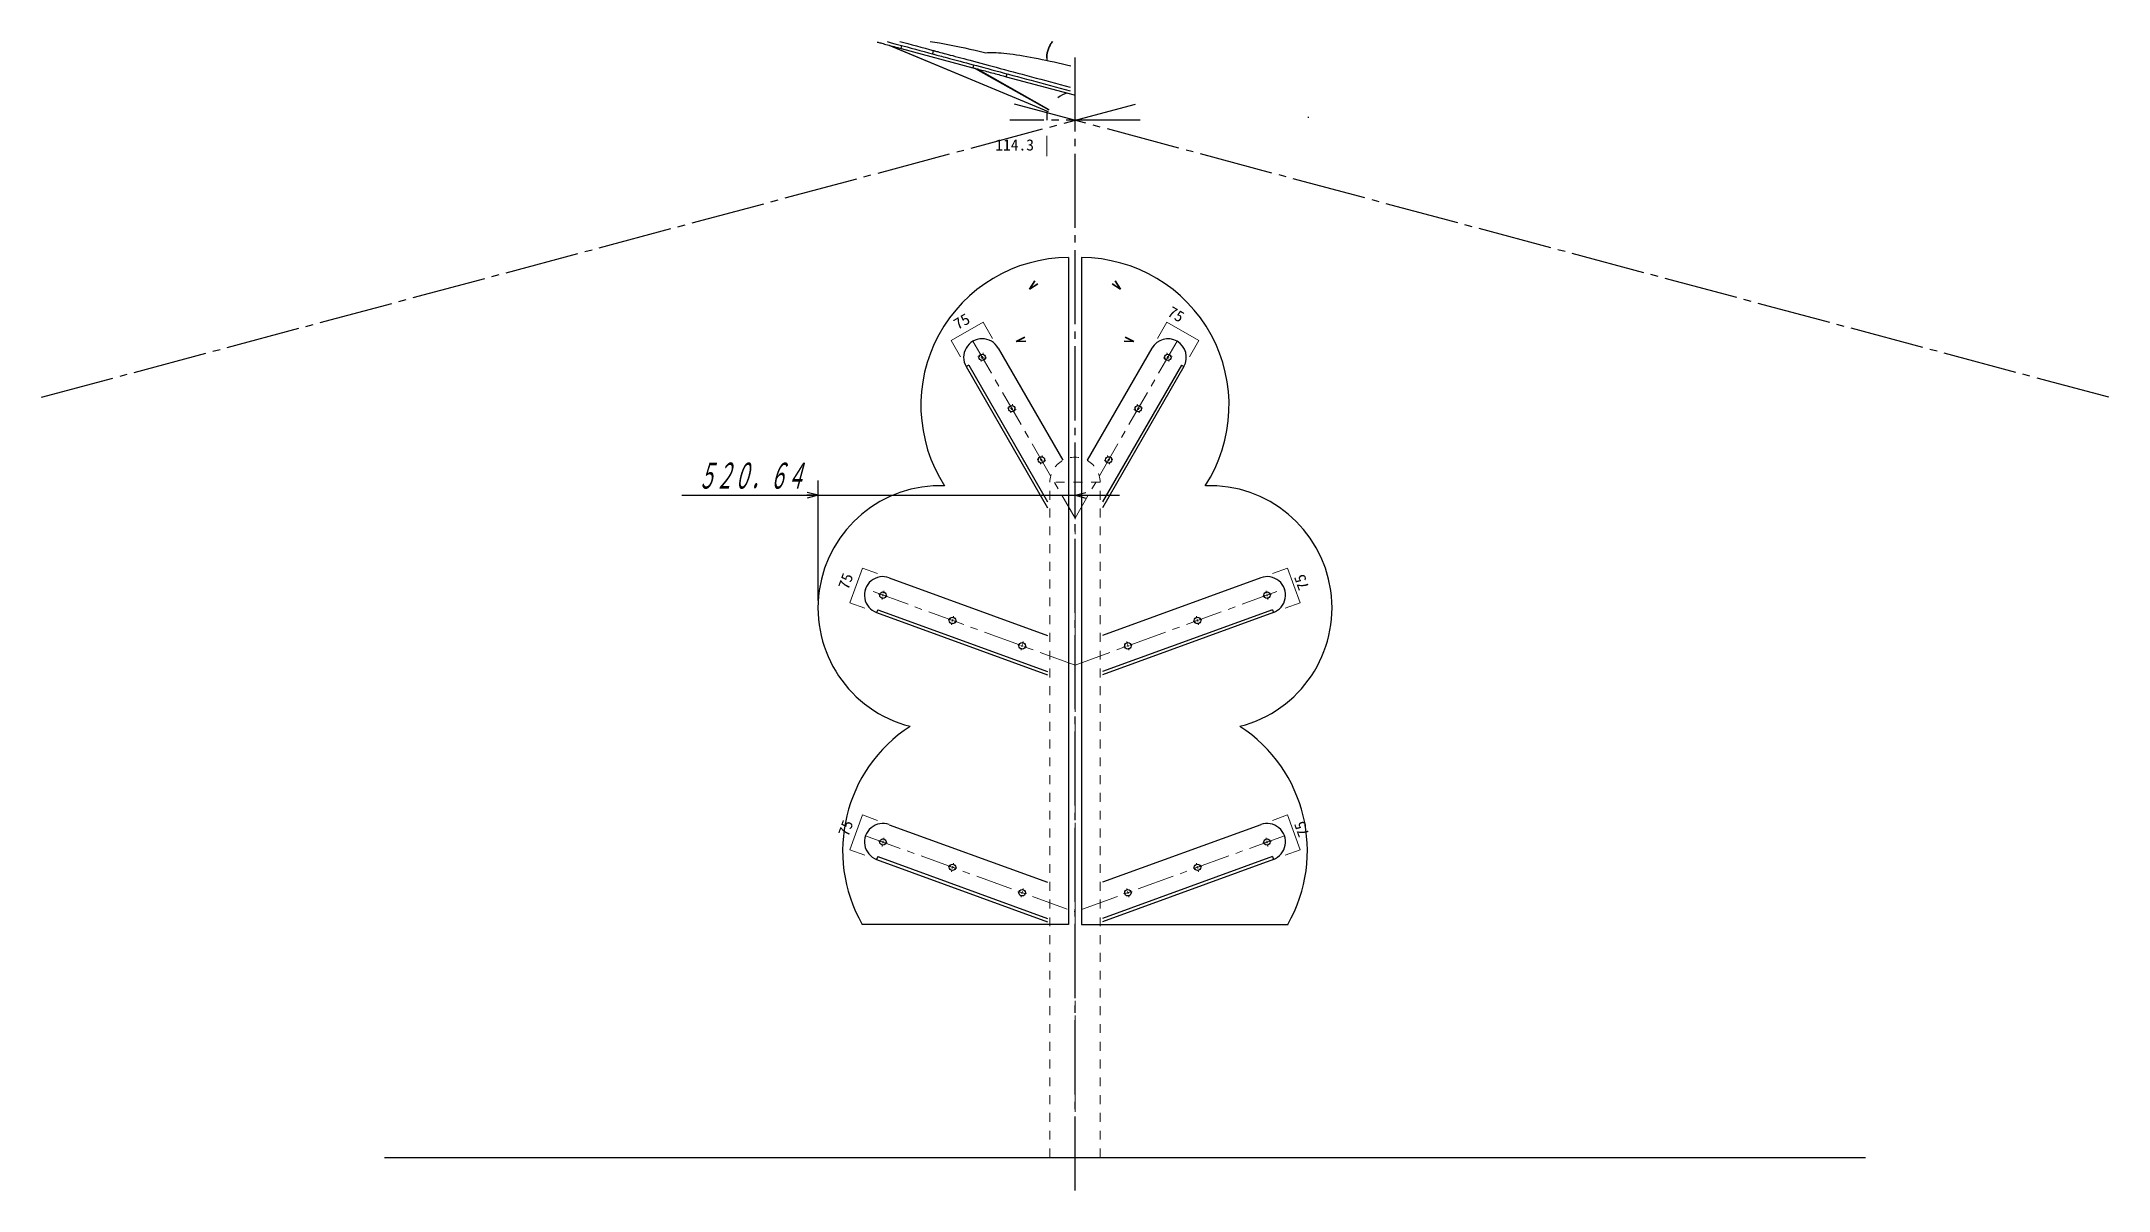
# Model space of a CAD drawing. Header units: millimetres. Extents: x -394 to 524, y 44 to 542.
# Drawn here: x -394.2 to -115, y 44.1 to 199.3 of the extents above; entities that cross this region are included whole.
import ezdxf
from ezdxf.enums import TextEntityAlignment as Align

# ---------------------------------------------------------------- set-up
doc = ezdxf.new("R2010")
doc.units = ezdxf.units.MM
for name, pattern in [('DASHDOT', [13, 10, -1, 1, -1]), ('一点鎖1', [8, 5, -1, 1, -1]), ('点線1', [2.4, 1.2, -1.2])]:
    doc.linetypes.add(name, pattern=pattern)
doc.layers.add('GR1_01', color=7, linetype='Continuous')
doc.styles.add('FX_VECTOR', font='MONOTXT.SHX', dxfattribs={"bigfont": 'BigFont.shx'})
doc.styles.add('ＭＳ ゴシック', font='')
doc.styles.get('ＭＳ ゴシック').set_extended_font_data('ＭＳ ゴシック')

msp = doc.modelspace()

# ---------------------------------------------------------------- texts
at = {"layer": 'GR1_01', "color": 151, "linetype": 'Continuous', "style": 'ＭＳ ゴシック', "width": 1.015781}
msp.add_text('114.3', height=1.515, dxfattribs=at).set_placement((-265.37, 184.09), align=Align.BOTTOM_LEFT)
for rotation, p in [(29.9997, (-270.2, 159.91)), (330.0003, (-242.47, 161.91)), (70.0022, (-284.8, 125)), (109.9978, (-222.52, 125.68)), (70.0022, (-284.8, 91.66)), (109.9978, (-222.52, 92.35))]:
    msp.add_text('75', height=1.515, rotation=rotation, dxfattribs=at).set_placement(p, align=Align.BOTTOM_LEFT)
at = {"layer": 'GR1_01', "color": 7, "linetype": 'Continuous', "lineweight": 25, "style": 'FX_VECTOR', "oblique": 15, "width": 0.72}
msp.add_text('５２０．６４', height=4, dxfattribs=at).set_placement((-305.71, 138.5), (-291.31, 138.5), align=Align.FIT)

# ---------------------------------------------------------------- blocks, each defined once
blk = doc.blocks.new('BLKF043')
at = {"layer": 'GR1_01', "color": 151, "linetype": 'Continuous', "lineweight": 18}
for p, q in [((-262.07, 84.41), (-262.33, 84.46)), ((-261.74, 84.33), (-261.91, 84.37)), ((-261.81, 84.01), (-261.87, 83.75)), ((-261.74, 84.33), (-261.78, 84.17)), ((-261.74, 84.33), (-261.71, 84.5)), ((-261.74, 84.33), (-261.58, 84.3)), ((-261.67, 84.66), (-261.62, 84.92)), ((-261.42, 84.26), (-261.16, 84.21))]:
    blk.add_line(p, q, dxfattribs=at)
blk = doc.blocks.new('BLKF044')
at = {"layer": 'GR1_01', "color": 151, "linetype": 'Continuous', "lineweight": 18}
for p, q in [((-271.47, 87.83), (-271.73, 87.88)), ((-271.14, 87.76), (-271.3, 87.79)), ((-271.21, 87.43), (-271.27, 87.17)), ((-271.14, 87.76), (-271.17, 87.59)), ((-271.14, 87.76), (-271.1, 87.92)), ((-271.14, 87.76), (-270.98, 87.72)), ((-271.07, 88.08), (-271.01, 88.34)), ((-270.81, 87.68), (-270.55, 87.63))]:
    blk.add_line(p, q, dxfattribs=at)
blk = doc.blocks.new('BLKF045')
at = {"layer": 'GR1_01', "color": 151, "linetype": 'Continuous', "lineweight": 18}
for p, q in [((-280.86, 91.25), (-281.12, 91.3)), ((-280.54, 91.18), (-280.7, 91.21)), ((-280.61, 90.85), (-280.66, 90.59)), ((-280.54, 91.18), (-280.57, 91.01)), ((-280.54, 91.18), (-280.5, 91.34)), ((-280.54, 91.18), (-280.37, 91.14)), ((-280.47, 91.5), (-280.41, 91.76)), ((-280.21, 91.1), (-279.95, 91.05))]:
    blk.add_line(p, q, dxfattribs=at)
blk = doc.blocks.new('BLKF046')
at = {"layer": 'GR1_01', "color": 151, "linetype": 'Continuous', "lineweight": 18}
for p, q in [((-280.86, 124.58), (-281.12, 124.64)), ((-280.54, 124.51), (-280.7, 124.54)), ((-280.61, 124.18), (-280.66, 123.92)), ((-280.54, 124.51), (-280.57, 124.35)), ((-280.54, 124.51), (-280.5, 124.67)), ((-280.54, 124.51), (-280.37, 124.47)), ((-280.47, 124.83), (-280.41, 125.1)), ((-280.21, 124.44), (-279.95, 124.38))]:
    blk.add_line(p, q, dxfattribs=at)
blk = doc.blocks.new('BLKF047')
at = {"layer": 'GR1_01', "color": 151, "linetype": 'Continuous', "lineweight": 18}
for p, q in [((-262.07, 117.74), (-262.33, 117.79)), ((-261.74, 117.67), (-261.91, 117.7)), ((-261.81, 117.34), (-261.87, 117.08)), ((-261.74, 117.67), (-261.78, 117.51)), ((-261.74, 117.67), (-261.71, 117.83)), ((-261.74, 117.67), (-261.58, 117.63)), ((-261.67, 117.99), (-261.62, 118.25)), ((-261.42, 117.6), (-261.16, 117.54))]:
    blk.add_line(p, q, dxfattribs=at)
blk = doc.blocks.new('BLKF048')
at = {"layer": 'GR1_01', "color": 151, "linetype": 'Continuous', "lineweight": 18}
for p, q in [((-271.47, 121.16), (-271.73, 121.22)), ((-271.14, 121.09), (-271.3, 121.12)), ((-271.21, 120.76), (-271.27, 120.5)), ((-271.14, 121.09), (-271.17, 120.93)), ((-271.14, 121.09), (-271.1, 121.25)), ((-271.14, 121.09), (-270.98, 121.05)), ((-271.07, 121.41), (-271.01, 121.67)), ((-270.81, 121.02), (-270.55, 120.96))]:
    blk.add_line(p, q, dxfattribs=at)
blk = doc.blocks.new('BLKF049')
at = {"layer": 'GR1_01', "color": 151, "linetype": 'Continuous', "lineweight": 18}
for p, q in [((-267.47, 156.69), (-267.73, 156.75)), ((-267.14, 156.62), (-267.31, 156.66)), ((-267.14, 156.62), (-267.18, 156.46)), ((-267.14, 156.62), (-267.11, 156.79)), ((-267.14, 156.62), (-266.98, 156.59)), ((-267.07, 156.95), (-267.02, 157.21)), ((-266.82, 156.55), (-266.56, 156.5)), ((-267.21, 156.3), (-267.27, 156.04))]:
    blk.add_line(p, q, dxfattribs=at)
blk = doc.blocks.new('BLKF050')
at = {"layer": 'GR1_01', "color": 151, "linetype": 'Continuous', "lineweight": 18}
for p, q in [((-259.47, 142.84), (-259.73, 142.89)), ((-259.14, 142.77), (-259.31, 142.8)), ((-259.21, 142.44), (-259.27, 142.18)), ((-259.14, 142.77), (-259.18, 142.6)), ((-259.14, 142.77), (-259.11, 142.93)), ((-259.14, 142.77), (-258.98, 142.73)), ((-259.07, 143.09), (-259.02, 143.35)), ((-258.82, 142.7), (-258.56, 142.64))]:
    blk.add_line(p, q, dxfattribs=at)
blk = doc.blocks.new('BLKF051')
at = {"layer": 'GR1_01', "color": 151, "linetype": 'Continuous', "lineweight": 18}
for p, q in [((-263.47, 149.77), (-263.73, 149.82)), ((-263.14, 149.69), (-263.31, 149.73)), ((-263.21, 149.37), (-263.27, 149.11)), ((-263.14, 149.69), (-263.18, 149.53)), ((-263.14, 149.69), (-263.11, 149.86)), ((-263.14, 149.69), (-262.98, 149.66)), ((-263.07, 150.02), (-263.02, 150.28)), ((-262.82, 149.62), (-262.56, 149.57))]:
    blk.add_line(p, q, dxfattribs=at)
blk = doc.blocks.new('BLKF052')
at = {"layer": 'GR1_01', "color": 151, "linetype": 'Continuous', "lineweight": 18}
for p, q in [((-247.79, 84.26), (-248.05, 84.21)), ((-247.46, 84.33), (-247.62, 84.3)), ((-247.53, 84.66), (-247.59, 84.92)), ((-247.46, 84.33), (-247.5, 84.5)), ((-247.46, 84.33), (-247.3, 84.37)), ((-247.46, 84.33), (-247.42, 84.17)), ((-247.39, 84.01), (-247.33, 83.75)), ((-247.13, 84.41), (-246.87, 84.46))]:
    blk.add_line(p, q, dxfattribs=at)
blk = doc.blocks.new('BLKF053')
at = {"layer": 'GR1_01', "color": 151, "linetype": 'Continuous', "lineweight": 18}
for p, q in [((-238.39, 87.68), (-238.65, 87.63)), ((-238.06, 87.76), (-238.23, 87.72)), ((-238.13, 88.08), (-238.19, 88.34)), ((-238.06, 87.76), (-238.1, 87.92)), ((-238.06, 87.76), (-237.9, 87.79)), ((-238.06, 87.76), (-238.03, 87.59)), ((-237.99, 87.43), (-237.94, 87.17)), ((-237.74, 87.83), (-237.48, 87.88))]:
    blk.add_line(p, q, dxfattribs=at)
blk = doc.blocks.new('BLKF054')
at = {"layer": 'GR1_01', "color": 151, "linetype": 'Continuous', "lineweight": 18}
for p, q in [((-228.99, 91.1), (-229.25, 91.05)), ((-228.67, 91.18), (-228.83, 91.14)), ((-228.74, 91.5), (-228.79, 91.76)), ((-228.67, 91.18), (-228.7, 91.34)), ((-228.67, 91.18), (-228.5, 91.21)), ((-228.67, 91.18), (-228.63, 91.01)), ((-228.6, 90.85), (-228.54, 90.59)), ((-228.34, 91.25), (-228.08, 91.3))]:
    blk.add_line(p, q, dxfattribs=at)
blk = doc.blocks.new('BLKF055')
at = {"layer": 'GR1_01', "color": 151, "linetype": 'Continuous', "lineweight": 18}
for p, q in [((-228.99, 124.44), (-229.25, 124.38)), ((-228.67, 124.51), (-228.83, 124.47)), ((-228.74, 124.83), (-228.79, 125.1)), ((-228.67, 124.51), (-228.7, 124.67)), ((-228.67, 124.51), (-228.5, 124.54)), ((-228.67, 124.51), (-228.63, 124.35)), ((-228.6, 124.18), (-228.54, 123.92)), ((-228.34, 124.58), (-228.08, 124.64))]:
    blk.add_line(p, q, dxfattribs=at)
blk = doc.blocks.new('BLKF056')
at = {"layer": 'GR1_01', "color": 151, "linetype": 'Continuous', "lineweight": 18}
for p, q in [((-247.79, 117.6), (-248.05, 117.54)), ((-247.46, 117.67), (-247.62, 117.63)), ((-247.53, 117.99), (-247.59, 118.25)), ((-247.46, 117.67), (-247.5, 117.83)), ((-247.46, 117.67), (-247.3, 117.7)), ((-247.46, 117.67), (-247.42, 117.51)), ((-247.39, 117.34), (-247.33, 117.08)), ((-247.13, 117.74), (-246.87, 117.79))]:
    blk.add_line(p, q, dxfattribs=at)
blk = doc.blocks.new('BLKF057')
at = {"layer": 'GR1_01', "color": 151, "linetype": 'Continuous', "lineweight": 18}
for p, q in [((-238.39, 121.02), (-238.65, 120.96)), ((-238.06, 121.09), (-238.23, 121.05)), ((-238.13, 121.41), (-238.19, 121.67)), ((-238.06, 121.09), (-238.1, 121.25)), ((-238.06, 121.09), (-237.9, 121.12)), ((-238.06, 121.09), (-238.03, 120.93)), ((-237.99, 120.76), (-237.94, 120.5)), ((-237.74, 121.16), (-237.48, 121.22))]:
    blk.add_line(p, q, dxfattribs=at)
blk = doc.blocks.new('BLKF058')
at = {"layer": 'GR1_01', "color": 151, "linetype": 'Continuous', "lineweight": 18}
for p, q in [((-242.38, 156.55), (-242.64, 156.5)), ((-242.06, 156.62), (-242.22, 156.59)), ((-242.13, 156.95), (-242.19, 157.21)), ((-242.06, 156.62), (-242.09, 156.79)), ((-242.06, 156.62), (-241.9, 156.66)), ((-242.06, 156.62), (-242.02, 156.46)), ((-241.73, 156.69), (-241.47, 156.75)), ((-241.99, 156.3), (-241.93, 156.04))]:
    blk.add_line(p, q, dxfattribs=at)
blk = doc.blocks.new('BLKF059')
at = {"layer": 'GR1_01', "color": 151, "linetype": 'Continuous', "lineweight": 18}
for p, q in [((-250.38, 142.7), (-250.64, 142.64)), ((-250.06, 142.77), (-250.22, 142.73)), ((-250.13, 143.09), (-250.19, 143.35)), ((-250.06, 142.77), (-250.09, 142.93)), ((-250.06, 142.77), (-249.9, 142.8)), ((-250.06, 142.77), (-250.02, 142.6)), ((-249.99, 142.44), (-249.93, 142.18)), ((-249.73, 142.84), (-249.47, 142.89))]:
    blk.add_line(p, q, dxfattribs=at)
blk = doc.blocks.new('BLKF060')
at = {"layer": 'GR1_01', "color": 151, "linetype": 'Continuous', "lineweight": 18}
for p, q in [((-246.38, 149.62), (-246.64, 149.57)), ((-246.06, 149.69), (-246.22, 149.66)), ((-246.13, 150.02), (-246.19, 150.28)), ((-246.06, 149.69), (-246.09, 149.86)), ((-246.06, 149.69), (-245.9, 149.73)), ((-246.06, 149.69), (-246.02, 149.53)), ((-245.99, 149.37), (-245.93, 149.11)), ((-245.73, 149.77), (-245.47, 149.82))]:
    blk.add_line(p, q, dxfattribs=at)
blk = doc.blocks.new('FXTIP_ARROW_E')
at = {"color": 0, "linetype": 'Continuous', "lineweight": -2}
for q in [(-1, 0), (-0.97, 0.26), (-0.97, -0.26)]:
    blk.add_line((0, 0), q, dxfattribs=at)
blk = doc.blocks.new('FXTIP_ARROW_S')
at = {"color": 0, "linetype": 'Continuous', "lineweight": -2}
for q in [(-1, 0), (-0.97, 0.26), (-0.97, -0.26)]:
    blk.add_line((0, 0), q, dxfattribs=at)

# ---------------------------------------------------------------- linework, layer by layer
at = {"layer": 'GR1_01', "color": 3, "linetype": 'Continuous', "lineweight": 25}
for p, q in [((-281.32, 199.19), (-281.32, 199.19)), ((-281.32, 199.19), (-281.3, 199.18)), ((-281.32, 199.19), (-281.32, 199.19)), ((-281.32, 199.19), (-281.3, 199.18)), ((-281.3, 199.18), (-281.25, 199.17)), ((-281.3, 199.18), (-281.25, 199.17)), ((-281.25, 199.17), (-281.18, 199.15)), ((-281.25, 199.17), (-281.18, 199.15)), ((-281.18, 199.15), (-281.09, 199.12)), ((-281.18, 199.15), (-281.09, 199.12)), ((-281.09, 199.12), (-280.97, 199.09)), ((-281.09, 199.12), (-280.97, 199.09)), ((-280.97, 199.09), (-280.84, 199.06)), ((-280.97, 199.09), (-280.84, 199.06)), ((-280.84, 199.06), (-280.69, 199.02)), ((-280.84, 199.06), (-280.69, 199.02)), ((-280.69, 199.02), (-280.52, 198.97)), ((-280.69, 199.02), (-280.52, 198.97)), ((-280.52, 198.97), (-280.34, 198.92)), ((-280.52, 198.97), (-280.34, 198.92)), ((-280.34, 198.92), (-280.14, 198.87)), ((-280.34, 198.92), (-280.14, 198.87)), ((-280.14, 198.87), (-279.93, 198.81)), ((-280.14, 198.87), (-279.93, 198.81)), ((-279.97, 199.24), (-279.45, 199.1)), ((-279.93, 198.81), (-279.71, 198.75)), ((-279.93, 198.81), (-279.71, 198.75)), ((-279.74, 198.76), (-258.23, 189.8)), ((-279.71, 198.75), (-279.48, 198.69)), ((-279.71, 198.75), (-279.48, 198.69)), ((-279.6, 198.72), (-258.22, 189.82)), ((-279.48, 198.69), (-279.25, 198.63)), ((-279.48, 198.69), (-279.25, 198.63)), ((-279.45, 199.1), (-278.93, 198.96)), ((-279.25, 198.63), (-279.01, 198.57)), ((-279.25, 198.63), (-279.01, 198.57)), ((-279.01, 198.57), (-278.78, 198.5)), ((-279.01, 198.57), (-278.78, 198.5)), ((-278.93, 198.96), (-278.39, 198.81)), ((-278.78, 198.5), (-278.54, 198.44)), ((-278.78, 198.5), (-278.54, 198.44)), ((-278.54, 198.44), (-278.31, 198.38)), ((-278.54, 198.44), (-278.31, 198.38)), ((-278.39, 198.81), (-277.84, 198.67)), ((-278.31, 198.38), (-278.08, 198.32)), ((-278.31, 198.38), (-278.08, 198.32)), ((-278.27, 199.26), (-277.72, 199.12)), ((-278.08, 198.32), (-277.98, 198.7)), ((-278.08, 198.32), (-268.39, 195.72)), ((-277.84, 198.67), (-277.28, 198.52)), ((-277.72, 199.12), (-277.16, 198.97)), ((-277.28, 198.52), (-276.71, 198.37)), ((-277.16, 198.97), (-276.59, 198.82)), ((-276.71, 198.37), (-276.14, 198.21)), ((-276.59, 198.82), (-276.02, 198.66)), ((-276.02, 198.66), (-275.44, 198.51)), ((-275.44, 198.51), (-274.85, 198.35)), ((-274.85, 198.35), (-274.26, 198.19)), ((-274.16, 199.28), (-273.53, 199.17)), ((-273.53, 199.17), (-272.88, 199.06)), ((-272.88, 199.06), (-272.23, 198.93)), ((-272.23, 198.93), (-271.56, 198.81)), ((-271.56, 198.81), (-270.88, 198.67)), ((-270.88, 198.67), (-270.2, 198.53)), ((-270.2, 198.53), (-269.5, 198.39)), ((-269.5, 198.39), (-268.8, 198.23)), ((-268.8, 198.23), (-268.09, 198.08)), ((-258.28, 198), (-258.19, 198.27)), ((-258.2, 198.25), (-258.28, 197.98)), ((-258.08, 198.52), (-258.2, 198.25)), ((-258.19, 198.27), (-258.08, 198.54)), ((-258.08, 198.54), (-257.94, 198.79)), ((-257.95, 198.77), (-258.08, 198.52)), ((-257.8, 199.02), (-257.95, 198.77)), ((-257.94, 198.79), (-257.79, 199.03)), ((-257.63, 199.25), (-257.8, 199.02)), ((-257.79, 199.03), (-257.62, 199.27)), ((-276.14, 198.21), (-275.56, 198.06)), ((-275.56, 198.06), (-274.97, 197.9)), ((-274.97, 197.9), (-274.38, 197.74)), ((-274.38, 197.74), (-273.86, 197.6)), ((-274.26, 198.19), (-273.74, 198.05)), ((-273.74, 198.05), (-273.86, 197.6)), ((-273.86, 197.6), (-273.86, 197.6)), ((-273.86, 197.6), (-273.84, 197.6)), ((-273.84, 197.6), (-273.8, 197.58)), ((-273.8, 197.58), (-273.73, 197.57)), ((-273.74, 198.05), (-273.74, 198.05)), ((-273.74, 198.05), (-273.72, 198.05)), ((-273.73, 197.57), (-273.64, 197.54)), ((-273.72, 198.05), (-273.68, 198.04)), ((-273.68, 198.04), (-273.62, 198.02)), ((-273.64, 197.54), (-273.53, 197.51)), ((-273.62, 198.02), (-273.53, 198)), ((-273.53, 198), (-273.42, 197.97)), ((-273.53, 197.51), (-273.4, 197.48)), ((-273.42, 197.97), (-273.29, 197.93)), ((-273.4, 197.48), (-273.24, 197.43)), ((-273.29, 197.93), (-273.13, 197.89)), ((-273.24, 197.43), (-273.06, 197.39)), ((-273.13, 197.89), (-272.95, 197.84)), ((-273.06, 197.39), (-272.86, 197.33)), ((-272.95, 197.84), (-272.75, 197.79)), ((-272.86, 197.33), (-272.64, 197.27)), ((-272.75, 197.79), (-272.53, 197.73)), ((-272.64, 197.27), (-272.39, 197.21)), ((-272.53, 197.73), (-272.29, 197.66)), ((-272.39, 197.21), (-272.12, 197.14)), ((-272.29, 197.66), (-272.03, 197.59)), ((-272.12, 197.14), (-271.84, 197.06)), ((-272.03, 197.59), (-271.74, 197.52)), ((-271.84, 197.06), (-271.53, 196.98)), ((-271.74, 197.52), (-271.44, 197.43)), ((-271.53, 196.98), (-271.2, 196.89)), ((-271.44, 197.43), (-271.11, 197.35)), ((-271.2, 196.89), (-270.85, 196.79)), ((-271.11, 197.35), (-270.77, 197.25)), ((-270.85, 196.79), (-270.48, 196.7)), ((-270.77, 197.25), (-270.4, 197.16)), ((-270.48, 196.7), (-270.1, 196.59)), ((-270.4, 197.16), (-270.02, 197.05)), ((-270.1, 196.59), (-269.69, 196.48)), ((-270.02, 197.05), (-269.61, 196.95)), ((-269.69, 196.48), (-269.27, 196.37)), ((-269.61, 196.95), (-269.19, 196.83)), ((-269.27, 196.37), (-268.83, 196.25)), ((-269.19, 196.83), (-268.76, 196.72)), ((-268.83, 196.25), (-268.37, 196.13)), ((-268.76, 196.72), (-268.3, 196.59)), ((-268.29, 196.11), (-268.39, 195.72)), ((-268.29, 196.11), (-268.39, 195.72)), ((-268.39, 195.72), (-268.38, 195.72)), ((-268.39, 195.72), (-268.38, 195.72)), ((-268.38, 195.72), (-268.36, 195.71)), ((-268.38, 195.72), (-268.36, 195.71)), ((-268.37, 196.13), (-267.89, 196)), ((-268.36, 195.71), (-268.31, 195.7)), ((-268.36, 195.71), (-268.31, 195.7)), ((-268.31, 195.7), (-268.23, 195.68)), ((-268.31, 195.7), (-268.23, 195.68)), ((-268.3, 196.59), (-267.83, 196.47)), ((-268.23, 195.68), (-268.14, 195.65)), ((-268.23, 195.68), (-268.14, 195.65)), ((-268.14, 195.65), (-268.02, 195.62)), ((-268.14, 195.65), (-268.02, 195.62)), ((-268.09, 198.08), (-267.38, 197.92)), ((-268.07, 195.63), (-258.15, 190.02)), ((-268.02, 195.62), (-267.89, 195.59)), ((-268.02, 195.62), (-267.89, 195.59)), ((-267.89, 196), (-267.4, 195.87)), ((-267.89, 195.59), (-267.74, 195.55)), ((-267.89, 195.59), (-267.74, 195.55)), ((-267.83, 196.47), (-267.34, 196.34)), ((-267.74, 195.55), (-267.57, 195.5)), ((-267.74, 195.55), (-267.57, 195.5)), ((-267.73, 195.54), (-258.12, 190.1)), ((-267.57, 195.5), (-267.38, 195.45)), ((-267.57, 195.5), (-267.38, 195.45)), ((-267.4, 195.87), (-266.9, 195.73)), ((-267.38, 197.92), (-266.66, 197.75)), ((-267.38, 195.45), (-267.18, 195.4)), ((-267.38, 195.45), (-267.18, 195.4)), ((-267.34, 196.34), (-266.84, 196.2)), ((-266.9, 195.73), (-266.38, 195.6)), ((-266.84, 196.2), (-266.32, 196.06)), ((-266.66, 197.75), (-266.42, 197.77)), ((-266.42, 197.77), (-266.17, 197.78)), ((-266.38, 195.6), (-265.84, 195.45)), ((-266.32, 196.06), (-265.79, 195.92)), ((-266.17, 197.78), (-265.89, 197.78)), ((-265.89, 197.78), (-265.59, 197.77)), ((-265.84, 195.45), (-265.3, 195.31)), ((-265.79, 195.92), (-265.25, 195.78)), ((-265.59, 197.77), (-265.27, 197.76)), ((-265.27, 197.76), (-264.93, 197.74)), ((-265.25, 195.78), (-264.69, 195.63)), ((-264.93, 197.74), (-264.57, 197.71)), ((-264.69, 195.63), (-264.12, 195.47)), ((-264.57, 197.71), (-264.2, 197.68)), ((-264.2, 197.68), (-263.8, 197.63)), ((-264.12, 195.47), (-263.54, 195.32)), ((-263.8, 197.63), (-263.39, 197.59)), ((-263.39, 197.59), (-262.96, 197.53)), ((-262.96, 197.53), (-262.52, 197.47)), ((-262.52, 197.47), (-262.06, 197.4)), ((-262.06, 197.4), (-261.59, 197.32)), ((-261.59, 197.32), (-261.11, 197.24)), ((-261.11, 197.24), (-260.61, 197.15)), ((-260.61, 197.15), (-260.1, 197.06)), ((-260.1, 197.06), (-259.58, 196.96)), ((-259.58, 196.96), (-259.05, 196.85)), ((-259.05, 196.85), (-258.52, 196.74)), ((-258.52, 196.74), (-257.97, 196.62)), ((-258.41, 197.16), (-258.39, 197.44)), ((-258.39, 197.42), (-258.41, 197.14)), ((-258.41, 197.05), (-258.41, 197.16)), ((-258.41, 197.14), (-258.41, 197.05)), ((-258.41, 197.05), (-258.41, 196.71)), ((-258.39, 197.44), (-258.34, 197.72)), ((-258.35, 197.71), (-258.39, 197.42)), ((-258.28, 197.98), (-258.35, 197.71)), ((-258.34, 197.72), (-258.28, 198)), ((-257.97, 196.62), (-257.42, 196.5)), ((-257.42, 196.5), (-256.87, 196.37)), ((-256.87, 196.37), (-256.3, 196.23)), ((-256.3, 196.23), (-255.74, 196.1)), ((-255.74, 196.1), (-255.17, 195.96)), ((-267.18, 195.4), (-266.97, 195.34)), ((-267.18, 195.4), (-266.97, 195.34)), ((-266.97, 195.34), (-266.75, 195.28)), ((-266.97, 195.34), (-266.75, 195.28)), ((-266.75, 195.28), (-266.52, 195.22)), ((-266.75, 195.28), (-266.52, 195.22)), ((-266.52, 195.22), (-266.29, 195.16)), ((-266.52, 195.22), (-266.29, 195.16)), ((-266.29, 195.16), (-266.05, 195.09)), ((-266.29, 195.16), (-266.05, 195.09)), ((-266.05, 195.09), (-265.82, 195.03)), ((-266.05, 195.09), (-265.82, 195.03)), ((-265.82, 195.03), (-265.58, 194.97)), ((-265.82, 195.03), (-265.58, 194.97)), ((-265.58, 194.97), (-265.35, 194.91)), ((-265.58, 194.97), (-265.35, 194.91)), ((-265.35, 194.91), (-265.12, 194.85)), ((-265.35, 194.91), (-265.12, 194.85)), ((-265.3, 195.31), (-264.73, 195.16)), ((-265.12, 194.85), (-264.91, 194.79)), ((-265.12, 194.85), (-264.91, 194.79)), ((-264.91, 194.79), (-264.7, 194.73)), ((-264.91, 194.79), (-264.7, 194.73)), ((-264.73, 195.16), (-264.16, 195)), ((-264.7, 194.73), (-264.5, 194.68)), ((-264.7, 194.73), (-264.5, 194.68)), ((-264.5, 194.68), (-264.32, 194.63)), ((-264.5, 194.68), (-264.32, 194.63)), ((-264.32, 194.63), (-264.16, 194.59)), ((-264.32, 194.63), (-264.16, 194.59)), ((-264.16, 195), (-263.58, 194.85)), ((-264.16, 194.59), (-264.01, 194.55)), ((-264.16, 194.59), (-264.01, 194.55)), ((-264.01, 194.55), (-263.88, 194.51)), ((-264.01, 194.55), (-263.88, 194.51)), ((-263.88, 194.51), (-263.78, 194.9)), ((-263.88, 194.51), (-254.71, 192.05)), ((-263.58, 194.85), (-262.98, 194.69)), ((-263.54, 195.32), (-262.95, 195.16)), ((-262.98, 194.69), (-262.38, 194.52)), ((-262.95, 195.16), (-262.34, 195)), ((-262.38, 194.52), (-261.76, 194.36)), ((-262.34, 195), (-261.73, 194.83)), ((-261.76, 194.36), (-261.14, 194.19)), ((-261.73, 194.83), (-261.11, 194.67)), ((-261.14, 194.19), (-260.51, 194.02)), ((-261.11, 194.67), (-260.48, 194.5)), ((-260.51, 194.02), (-259.87, 193.85)), ((-260.48, 194.5), (-259.85, 194.33)), ((-259.87, 193.85), (-259.22, 193.68)), ((-259.85, 194.33), (-259.21, 194.16)), ((-259.22, 193.68), (-258.57, 193.5)), ((-259.21, 194.16), (-258.56, 193.98)), ((-258.57, 193.5), (-257.92, 193.33)), ((-258.56, 193.98), (-257.91, 193.81)), ((-257.92, 193.33), (-257.26, 193.15)), ((-257.91, 193.81), (-257.25, 193.63)), ((-257.26, 193.15), (-256.6, 192.98)), ((-257.25, 193.63), (-256.59, 193.46)), ((-256.6, 192.98), (-255.93, 192.8)), ((-256.59, 193.46), (-255.93, 193.28)), ((-255.93, 193.28), (-255.27, 193.1)), ((-255.93, 192.8), (-255.27, 192.62)), ((-258.41, 189.88), (-258.41, 189.65)), ((-258.41, 189.88), (-258.41, 189.65)), ((-254.71, 192.05), (-254.71, 192.05)), ((-254.71, 192.05), (-254.71, 192.05)), ((-254.71, 192.05), (-254.7, 192.05)), ((-254.7, 192.05), (-254.7, 192.05)), ((-254.7, 192.05), (-254.7, 192.05)), ((-254.7, 192.05), (-254.7, 192.05)), ((-254.7, 192.05), (-254.7, 192.05)), ((-254.7, 192.05), (-254.7, 192.05)), ((-258.41, 189.65), (-258.41, 189.43)), ((-258.41, 189.65), (-258.41, 189.43)), ((-258.41, 189.43), (-258.41, 189.25)), ((-258.41, 189.43), (-258.41, 189.25)), ((-258.41, 189.25), (-258.41, 189.08)), ((-258.41, 189.25), (-258.41, 189.08)), ((-258.41, 189.08), (-258.41, 188.94)), ((-258.41, 188.94), (-258.41, 188.83)), ((-258.41, 188.94), (-258.41, 188.83)), ((-258.41, 188.83), (-258.41, 188.74)), ((-258.41, 188.83), (-258.41, 188.74)), ((-258.41, 188.74), (-258.41, 188.68)), ((-258.41, 188.74), (-258.41, 188.68)), ((-258.41, 188.68), (-258.41, 188.64)), ((-258.41, 188.68), (-258.41, 188.64)), ((-258.41, 188.64), (-258.41, 188.63)), ((-258.41, 188.64), (-258.41, 188.63)), ((-223.13, 189.08), (-223.13, 188.94)), ((-255.48, 170.08), (-255.48, 80.05)), ((-253.73, 170.08), (-253.72, 80.05)), ((-264.98, 157.87), (-256.23, 142.72)), ((-244.22, 157.87), (-252.97, 142.72)), ((-268.96, 155.57), (-269.31, 155.37)), ((-269.31, 155.37), (-258.3, 136.31)), ((-268.96, 155.57), (-258.3, 137.11)), ((-240.24, 155.57), (-250.9, 137.11)), ((-239.89, 155.37), (-250.9, 136.31)), ((-240.24, 155.57), (-239.89, 155.37)), ((-279.68, 126.86), (-258.3, 119.08)), ((-229.52, 126.86), (-250.9, 119.08)), ((-281.25, 122.54), (-281.39, 122.16)), ((-281.39, 122.16), (-258.3, 113.76)), ((-281.25, 122.54), (-258.3, 114.18)), ((-227.95, 122.54), (-250.9, 114.18)), ((-227.81, 122.16), (-250.9, 113.76)), ((-227.95, 122.54), (-227.81, 122.16)), ((-279.68, 93.52), (-258.3, 85.74)), ((-229.52, 93.52), (-250.9, 85.74)), ((-281.25, 89.2), (-281.39, 88.83)), ((-281.39, 88.83), (-258.3, 80.42)), ((-281.25, 89.2), (-258.3, 80.85)), ((-227.95, 89.2), (-250.9, 80.85)), ((-227.81, 88.83), (-250.9, 80.42)), ((-227.95, 89.2), (-227.81, 88.83)), ((-283.38, 80.05), (-283.36, 80.08)), ((-283.34, 80.05), (-283.38, 80.05)), ((-255.48, 80.05), (-283.34, 80.05)), ((-253.72, 80.05), (-225.86, 80.05)), ((-225.86, 80.05), (-225.83, 80.05)), ((-225.83, 80.05), (-225.85, 80.08))]:
    msp.add_line(p, q, dxfattribs=at)
at = {"layer": 'GR1_01', "color": 7, "linetype": 'DASHDOT', "lineweight": 25}
for p, q in [((-254.6, 44.11), (-254.6, 197.44)), ((-394.2, 151.22), (-246.09, 190.91)), ((-115, 151.22), (-263.11, 190.91)), ((-245.79, 188.63), (-263.41, 188.63))]:
    msp.add_line(p, q, dxfattribs=at)
at = {"layer": 'GR1_01', "color": 151, "linetype": 'Continuous', "lineweight": 18}
for p, q in [((-258.41, 183.76), (-258.41, 186.51)), ((-267, 161.37), (-271.33, 158.87)), ((-267, 161.37), (-265.73, 159.17)), ((-242.2, 161.37), (-243.47, 159.17)), ((-242.2, 161.37), (-237.87, 158.87)), ((-271.33, 158.87), (-270.06, 156.67)), ((-237.87, 158.87), (-239.14, 156.67)), ((-283.29, 128.17), (-285, 123.47)), ((-283.29, 128.17), (-281.26, 127.43)), ((-225.91, 128.17), (-227.94, 127.43)), ((-225.91, 128.17), (-224.2, 123.47)), ((-285, 123.47), (-282.97, 122.73)), ((-224.2, 123.47), (-226.23, 122.73)), ((-283.29, 94.84), (-285, 90.14)), ((-283.29, 94.84), (-281.26, 94.1)), ((-225.91, 94.84), (-227.94, 94.1)), ((-225.91, 94.84), (-224.2, 90.14)), ((-285, 90.14), (-282.97, 89.4)), ((-224.2, 90.14), (-226.23, 89.4))]:
    msp.add_line(p, q, dxfattribs=at)
at = {"layer": 'GR1_01', "color": 2, "linetype": 'Continuous', "lineweight": 35}
for p, q in [((-260.76, 165.81), (-260.03, 166.93)), ((-260.76, 165.81), (-259.64, 166.53)), ((-248.44, 165.81), (-249.56, 166.53)), ((-248.44, 165.81), (-249.17, 166.93)), ((-262.55, 158.74), (-261.36, 159.34)), ((-246.65, 158.74), (-247.84, 159.34)), ((-262.55, 158.74), (-261.22, 158.81)), ((-246.65, 158.74), (-247.98, 158.81))]:
    msp.add_line(p, q, dxfattribs=at)
at = {"layer": 'GR1_01', "color": 4, "linetype": '一点鎖1', "lineweight": 13}
for p, q in [((-268.39, 158.79), (-254.6, 134.9)), ((-240.81, 158.79), (-254.6, 134.9)), ((-254.6, 139.75), (-254.6, 48.6)), ((-254.6, 115.07), (-282.89, 125.36)), ((-254.6, 115.07), (-226.32, 125.36)), ((-282.89, 92.03), (-254.6, 81.74)), ((-226.32, 92.03), (-254.6, 81.74))]:
    msp.add_line(p, q, dxfattribs=at)
at = {"layer": 'GR1_01', "color": 7, "linetype": 'Continuous', "lineweight": 25}
for p, q in [((-289.31, 123.79), (-289.31, 140)), ((-307.71, 138), (-289.31, 138)), ((-289.31, 138), (-254.6, 138)), ((-254.6, 138), (-248.6, 138)), ((-347.84, 48.6), (-147.84, 48.6))]:
    msp.add_line(p, q, dxfattribs=at)
at = {"layer": 'GR1_01', "color": 4, "linetype": '点線1', "lineweight": 13}
for p, q in [((-257.99, 48.6), (-257.99, 139.75)), ((-251.21, 139.75), (-257.99, 139.75)), ((-251.21, 48.6), (-251.21, 139.75))]:
    msp.add_line(p, q, dxfattribs=at)
at = {"layer": 'GR1_01', "color": 3, "linetype": 'Continuous', "lineweight": 25}
for centre in [(-267.14, 156.62), (-242.06, 156.62), (-263.14, 149.69), (-246.06, 149.69), (-259.14, 142.77), (-250.06, 142.77), (-280.54, 124.51), (-228.67, 124.51), (-271.14, 121.09), (-238.06, 121.09), (-261.74, 117.67), (-247.46, 117.67), (-280.54, 91.18), (-228.67, 91.18), (-271.14, 87.76), (-238.06, 87.76), (-261.74, 84.33), (-247.46, 84.33)]:
    msp.add_circle(centre, 0.433, dxfattribs=at)
for centre, radius, start, end in [((-254.6, 188.63), 3.81, 105.5778, 127.3936), ((-255.48, 150.14), 19.94, 89.9995, 212.9897), ((-253.73, 150.14), 19.94, 327.0103, 90.0005), ((-267.14, 156.62), 2.5, 29.9995, 209.9995), ((-242.06, 156.62), 2.5, 330.0005, 150.0005), ((-272.81, 122.79), 16.5, 87.8959, 255.7379), ((-236.39, 122.79), 16.5, 284.2621, 92.1041), ((-280.54, 124.51), 2.5, 69.9995, 249.9995), ((-228.67, 124.51), 2.5, 290.0005, 110.0005), ((-265.94, 90), 20.04, 123.0565, 209.7751), ((-243.26, 90), 20.04, 330.2249, 56.9435), ((-280.54, 91.18), 2.5, 69.9995, 249.9995), ((-228.67, 91.18), 2.5, 290.0005, 110.0005)]:
    msp.add_arc(centre, radius, start, end, dxfattribs=at)
at = {"layer": 'GR1_01', "color": 4, "linetype": '点線1', "lineweight": 13}
msp.add_arc((-254.6, 139.75), 3.39, 359.9997, 180.0002, dxfattribs=at)

# ---------------------------------------------------------------- block references
at = {"layer": 'GR1_01', "color": 151, "linetype": 'Continuous', "lineweight": 18}
for name in ['BLKF049', 'BLKF058', 'BLKF051', 'BLKF060', 'BLKF050', 'BLKF059', 'BLKF046', 'BLKF055', 'BLKF048', 'BLKF057', 'BLKF047', 'BLKF056', 'BLKF045', 'BLKF054', 'BLKF044', 'BLKF053', 'BLKF043', 'BLKF052']:
    msp.add_blockref(name, (0, 0), dxfattribs=at)
at = {"layer": 'GR1_01', "color": 7, "linetype": 'Continuous', "lineweight": 25, "xscale": 1.5, "yscale": 1.5}
for name, p, rotation in [('FXTIP_ARROW_E', (-289.31, 138), 360), ('FXTIP_ARROW_S', (-254.6, 138), 180)]:
    msp.add_blockref(name, p, dxfattribs=dict(at, rotation=rotation))

msp.set_redraw_order([(e.dxf.handle, doc.entitydb.next_handle()) for e in msp.query("TEXT MTEXT ATTDEF DIMENSION ARC_DIMENSION")])  # texts and dimensions are drawn at this point

doc.saveas('drawing.dxf')
